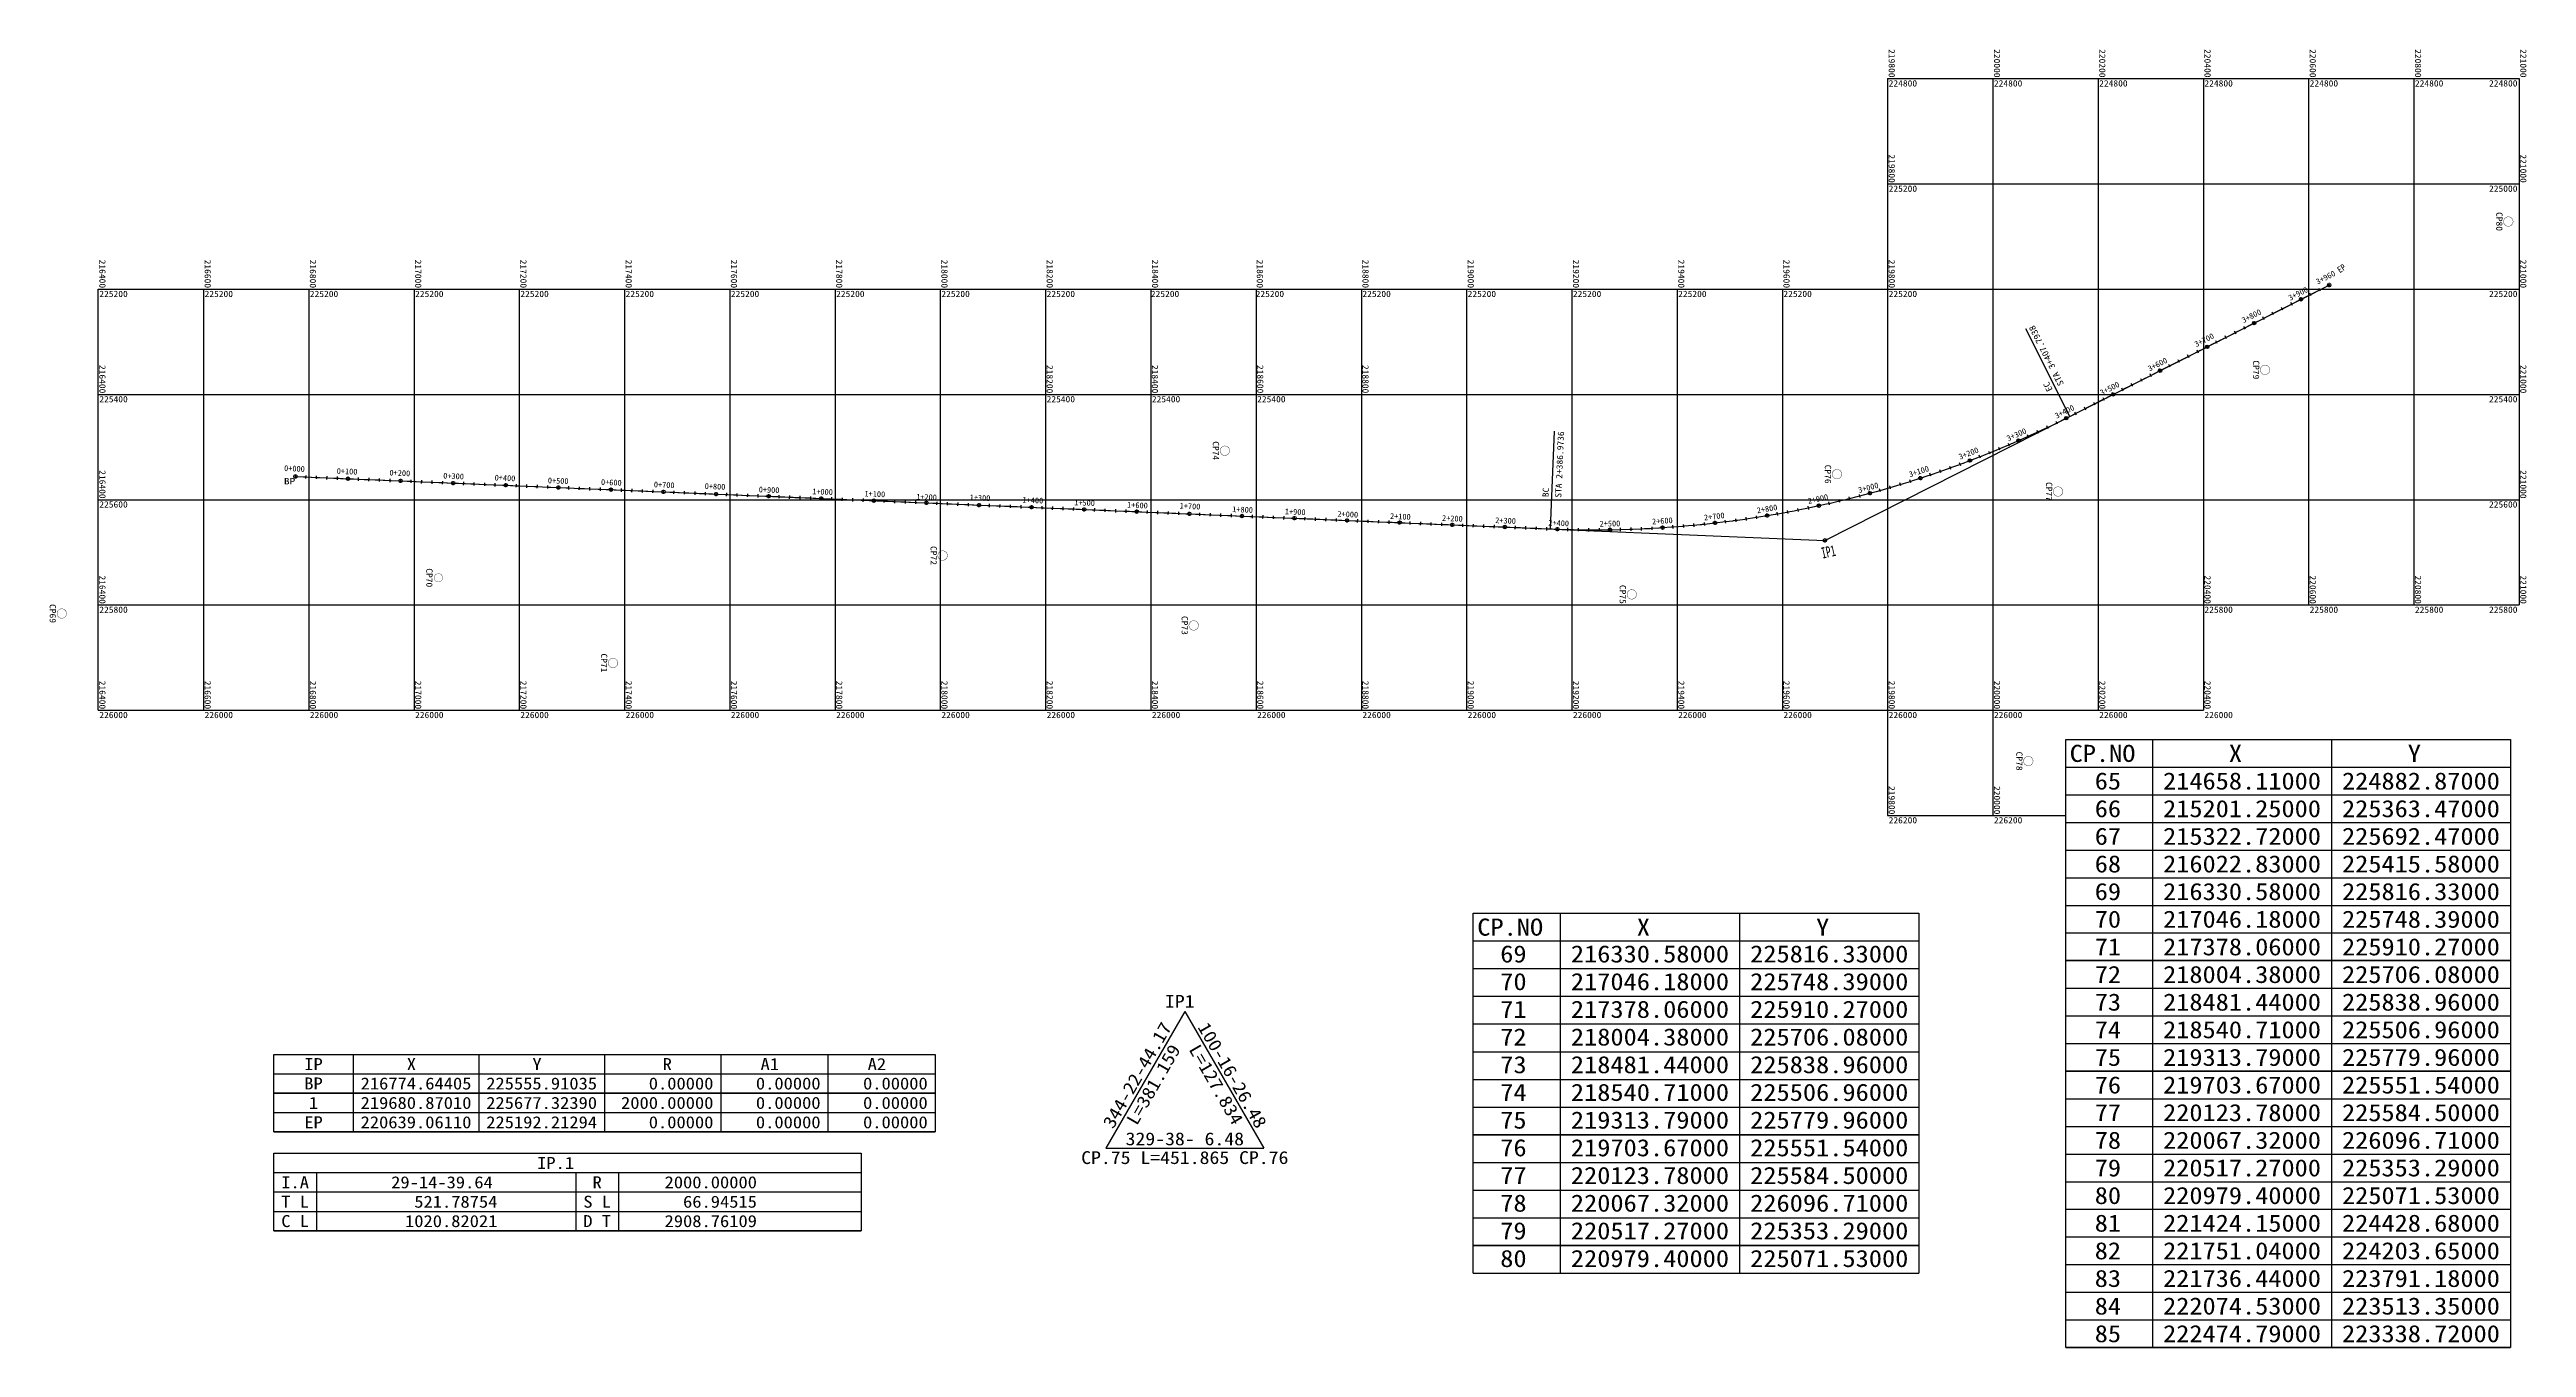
# Model space of a CAD drawing. Extents: x 227584 to 228525, y 219723 to 220217.
import ezdxf
from ezdxf.enums import TextEntityAlignment as Align

# ---------------------------------------------------------------- set-up
doc = ezdxf.new("R2010")
doc.units = 0
doc.header["$LTSCALE"] = 127
doc.header["$MEASUREMENT"] = 0
doc.layers.get('0').update_dxf_attribs({"linetype": 'CONTINUOUS'})
for name, color, linetype in [('CA-ALGN-CNTL', 2, 'CONTINUOUS'), ('CA-ALGN-IPLN', 1, 'CONTINUOUS'), ('CA-ALGN-IPSM', 2, 'CONTINUOUS'), ('CA-ALGN-STSM', 2, 'CONTINUOUS'), ('CA-ALGN-SUBL', 1, 'CONTINUOUS'), ('CA-ALGN-SUBT', 2, 'CONTINUOUS'), ('CA-ALGN-TEXT', 3, 'CONTINUOUS'), ('CA-LEAD', 1, 'CONTINUOUS'), ('CA-TABL-LIN1', 4, 'CONTINUOUS'), ('CA-TABL-LIN2', 1, 'CONTINUOUS'), ('CA-TABL-TEX1', 6, 'CONTINUOUS'), ('CA-TABL-TEX2', 3, 'CONTINUOUS'), ('CA-TEXT', 3, 'CONTINUOUS'), ('CV-GRID-LINE', 1, 'CONTINUOUS'), ('CV-GRID-TEXT', 4, 'CONTINUOUS'), ('CV-SURV-SYMB', 3, 'CONTINUOUS'), ('CV-SURV-TEXT', 3, 'CONTINUOUS')]:
    doc.layers.add(name, color=color, linetype=linetype)
doc.styles.add('GHS', font='DotumChe.ttf')
doc.styles.add('GTXT', font='DotumChe.ttf')

msp = doc.modelspace()

# ---------------------------------------------------------------- texts
at = {"layer": 'CA-ALGN-SUBT', "style": 'GHS', "width": 1.100098}
for s, rotation, p, p2 in [('STA 3+407.7938', 116.85209, (228349.52, 220089.59), (228338.14, 220112.08)), ('EC', 116.85209, (228345.24, 220087.43), (228343.61, 220090.64)), ('STA 2+386.9736', 87.60774, (228158.46, 220046.32), (228159.51, 220071.5)), ('BC', 87.60774, (228153.66, 220046.52), (228153.81, 220050.12))]:
    msp.add_text(s, height=2.4, rotation=rotation, dxfattribs=at).set_placement(p, p2, align=Align.FIT)
at = {"layer": 'CA-ALGN-TEXT', "style": 'GHS'}
for s, rotation, p in [('3+960', 26.85207, (228445.88, 220127.3)), ('3+900', 26.85207, (228435.43, 220121.14)), ('3+800', 26.85211, (228417.7, 220112.66)), ('3+700', 26.85209, (228399.74, 220103.52)), ('3+600', 26.85209, (228382.01, 220094.26)), ('3+500', 26.85208, (228363.83, 220085.12)), ('3+400', 26.74045, (228346.65, 220076.31)), ('3+300', 23.85139, (228328.27, 220067.76)), ('   0+000', 357.60775, (227668.33, 220056.68)), ('   0+100', 357.60775, (227688.32, 220055.63)), ('0+200', 357.60775, (227713.09, 220054.8)), ('3+100', 18.22734, (228290.92, 220054.07)), ('3+200', 21.0482, (228309.94, 220060.78)), ('0+300', 357.60778, (227733.51, 220053.63)), ('0+400', 357.60777, (227753.05, 220052.91)), ('0+500', 357.60774, (227773.26, 220051.85)), ('0+600', 357.60775, (227793.46, 220051.24)), ('0+700', 357.60775, (227813.55, 220050.29)), ('0+800', 357.60774, (227832.87, 220049.68)), ('0+900', 357.60772, (227853.41, 220048.4)), ('1+000', 357.60775, (227873.72, 220047.68)), ('1+100', 357.60775, (227893.6, 220046.84)), ('1+200', 357.60775, (227913.25, 220045.67)), ('1+300', 357.60774, (227933.56, 220045.39)), ('2+900', 12.51543, (228252.38, 220043.97)), ('3+000', 15.22693, (228271.61, 220048.1)), ('1+400', 357.60779, (227953.65, 220044.45)), ('1+500', 357.61, (227973.3, 220043.5)), ('1+600', 357.60776, (227993.4, 220042.56)), ('1+700', 357.60773, (228013.38, 220042.17)), ('1+800', 357.60774, (228033.36, 220040.89)), ('1+900', 357.60778, (228053.35, 220040.05)), ('2+000', 357.60775, (228073.33, 220039.11)), ('2+100', 357.60775, (228093.31, 220038.27)), ('2+200', 357.6077, (228113.07, 220037.55)), ('2+300', 357.60765, (228133.28, 220036.71)), ('2+400', 358.1242, (228153.48, 220035.74)), ('2+500', 0.86711, (228173.01, 220035.36)), ('2+600', 3.95542, (228192.99, 220036.18)), ('2+700', 6.86178, (228212.79, 220037.67)), ('2+800', 9.66209, (228232.94, 220040.38))]:
    msp.add_text(s, height=2.2, rotation=rotation, dxfattribs=at).set_placement(p)
for s, height, rotation, width, p, p2 in [('EP     ', 2.4, 34.09544, 0.942941, (228454.31, 220131.61), (228463.25, 220137.67)), ('IP1', 4.2, 12.22991, 0.628627, (228257.74, 220023.18), (228263.02, 220024.33))]:
    msp.add_text(s, height=height, rotation=rotation, dxfattribs=dict(at, width=width)).set_placement(p, p2, align=Align.FIT)
for s, height, width, p, p2 in [('BP   ', 2.4, 1.320117, (227673, 220051.4), (227683.8, 220051.4)), ('  IP1', 4.875, 1.128305, (228000.32, 219852.54), (228019.07, 219852.54)), ('CP.75', 4.875, 1.128305, (227975.98, 219793.15), (227994.73, 219793.15)), ('CP.76', 4.875, 1.128305, (228035.98, 219793.15), (228054.73, 219793.15))]:
    msp.add_text(s, height=height, dxfattribs=dict(at, width=width)).set_placement(p, p2, align=Align.FIT)
at = {"layer": 'CA-TABL-TEX1', "style": 'GHS', "width": 1.128305}
for s, height, p, p2 in [('CP.NO', 6.5, (228351.63, 219945.94), (228376.63, 219945.94)), ('X', 6.5, (228412.13, 219945.94), (228417.13, 219945.94)), ('Y', 6.5, (228480.13, 219945.94), (228485.13, 219945.94)), ('CP.NO', 6.513, (228126.5, 219879.92), (228151.55, 219879.92)), ('X', 6.51, (228187.12, 219879.92), (228192.13, 219879.92)), ('Y', 6.51, (228255.26, 219879.92), (228260.27, 219879.92)), ('IP', 4.563, (227680.73, 219828.84), (227687.75, 219828.84)), ('X', 4.56, (227719.69, 219828.84), (227723.2, 219828.84)), ('Y', 4.56, (227767.43, 219828.84), (227770.94, 219828.84)), ('R', 4.56, (227816.92, 219828.84), (227820.43, 219828.84)), ('A1', 4.563, (227854.13, 219828.84), (227861.15, 219828.84)), ('A2', 4.563, (227894.84, 219828.84), (227901.86, 219828.84)), ('BP', 4.563, (227680.73, 219821.47), (227687.75, 219821.47)), ('1', 4.56, (227682.49, 219814.1), (227686, 219814.1)), ('EP', 4.563, (227680.73, 219806.73), (227687.75, 219806.73)), ('IP.1', 4.563, (227769.22, 219791.29), (227783.26, 219791.29))]:
    msp.add_text(s, height=height, dxfattribs=at).set_placement(p, p2, align=Align.FIT)
at = {"layer": 'CA-TABL-TEX2', "style": 'GHS', "width": 1.128305}
for s, height, p, p2 in [('65', 6.5, (228361.16, 219935.44), (228371.16, 219935.44)), ('214658.11000', 6.5, (228387.13, 219935.44), (228447.13, 219935.44)), ('224882.87000', 6.5, (228455.13, 219935.44), (228515.13, 219935.44)), ('66', 6.5, (228361.16, 219924.94), (228371.16, 219924.94)), ('215201.25000', 6.5, (228387.13, 219924.94), (228447.13, 219924.94)), ('225363.47000', 6.5, (228455.13, 219924.94), (228515.13, 219924.94)), ('67', 6.5, (228361.16, 219914.44), (228371.16, 219914.44)), ('215322.72000', 6.5, (228387.13, 219914.44), (228447.13, 219914.44)), ('225692.47000', 6.5, (228455.13, 219914.44), (228515.13, 219914.44)), ('68', 6.5, (228361.16, 219903.94), (228371.16, 219903.94)), ('216022.83000', 6.5, (228387.13, 219903.94), (228447.13, 219903.94)), ('225415.58000', 6.5, (228455.13, 219903.94), (228515.13, 219903.94)), ('69', 6.5, (228361.16, 219893.44), (228371.16, 219893.44)), ('216330.58000', 6.5, (228387.13, 219893.44), (228447.13, 219893.44)), ('225816.33000', 6.5, (228455.13, 219893.44), (228515.13, 219893.44)), ('70', 6.5, (228361.16, 219882.94), (228371.16, 219882.94)), ('217046.18000', 6.5, (228387.13, 219882.94), (228447.13, 219882.94)), ('225748.39000', 6.5, (228455.13, 219882.94), (228515.13, 219882.94)), ('71', 6.5, (228361.16, 219872.44), (228371.16, 219872.44)), ('217378.06000', 6.5, (228387.13, 219872.44), (228447.13, 219872.44)), ('225910.27000', 6.5, (228455.13, 219872.44), (228515.13, 219872.44)), ('69', 6.513, (228135.23, 219869.73), (228145.25, 219869.73)), ('216330.58000', 6.513, (228162.07, 219869.73), (228222.19, 219869.73)), ('225816.33000', 6.513, (228230.21, 219869.73), (228290.33, 219869.73)), ('72', 6.5, (228361.16, 219861.94), (228371.16, 219861.94)), ('218004.38000', 6.5, (228387.13, 219861.94), (228447.13, 219861.94)), ('225706.08000', 6.5, (228455.13, 219861.94), (228515.13, 219861.94)), ('70', 6.513, (228135.23, 219859.21), (228145.25, 219859.21)), ('217046.18000', 6.513, (228162.07, 219859.21), (228222.19, 219859.21)), ('225748.39000', 6.513, (228230.21, 219859.21), (228290.33, 219859.21)), ('71', 6.513, (228135.23, 219848.69), (228145.25, 219848.69)), ('217378.06000', 6.513, (228162.07, 219848.69), (228222.19, 219848.69)), ('225910.27000', 6.513, (228230.21, 219848.69), (228290.33, 219848.69)), ('73', 6.5, (228361.16, 219851.44), (228371.16, 219851.44)), ('218481.44000', 6.5, (228387.13, 219851.44), (228447.13, 219851.44)), ('225838.96000', 6.5, (228455.13, 219851.44), (228515.13, 219851.44)), ('72', 6.513, (228135.23, 219838.17), (228145.25, 219838.17)), ('218004.38000', 6.513, (228162.07, 219838.17), (228222.19, 219838.17)), ('225706.08000', 6.513, (228230.21, 219838.17), (228290.33, 219838.17)), ('74', 6.5, (228361.16, 219840.94), (228371.16, 219840.94)), ('218540.71000', 6.5, (228387.13, 219840.94), (228447.13, 219840.94)), ('225506.96000', 6.5, (228455.13, 219840.94), (228515.13, 219840.94)), ('73', 6.513, (228135.23, 219827.65), (228145.25, 219827.65)), ('218481.44000', 6.513, (228162.07, 219827.65), (228222.19, 219827.65)), ('225838.96000', 6.513, (228230.21, 219827.65), (228290.33, 219827.65)), ('75', 6.5, (228361.16, 219830.44), (228371.16, 219830.44)), ('219313.79000', 6.5, (228387.13, 219830.44), (228447.13, 219830.44)), ('225779.96000', 6.5, (228455.13, 219830.44), (228515.13, 219830.44)), ('216774.64405', 4.563, (227702.14, 219821.47), (227744.26, 219821.47)), ('225555.91035', 4.563, (227749.88, 219821.47), (227792, 219821.47)), ('    0.00000', 4.563, (227797.61, 219821.47), (227836.22, 219821.47)), ('   0.00000', 4.563, (227841.84, 219821.47), (227876.94, 219821.47)), ('   0.00000', 4.563, (227882.56, 219821.47), (227917.66, 219821.47)), ('74', 6.513, (228135.23, 219817.13), (228145.25, 219817.13)), ('218540.71000', 6.513, (228162.07, 219817.13), (228222.19, 219817.13)), ('225506.96000', 6.513, (228230.21, 219817.13), (228290.33, 219817.13)), ('76', 6.5, (228361.16, 219819.94), (228371.16, 219819.94)), ('219703.67000', 6.5, (228387.13, 219819.94), (228447.13, 219819.94)), ('225551.54000', 6.5, (228455.13, 219819.94), (228515.13, 219819.94)), ('219680.87010', 4.563, (227702.14, 219814.1), (227744.26, 219814.1)), ('225677.32390', 4.563, (227749.88, 219814.1), (227792, 219814.1)), (' 2000.00000', 4.563, (227797.61, 219814.1), (227836.22, 219814.1)), ('   0.00000', 4.563, (227841.84, 219814.1), (227876.94, 219814.1)), ('   0.00000', 4.563, (227882.56, 219814.1), (227917.66, 219814.1)), ('75', 6.513, (228135.23, 219806.6), (228145.25, 219806.6)), ('219313.79000', 6.513, (228162.07, 219806.6), (228222.19, 219806.6)), ('225779.96000', 6.513, (228230.21, 219806.6), (228290.33, 219806.6)), ('77', 6.5, (228361.16, 219809.44), (228371.16, 219809.44)), ('220123.78000', 6.5, (228387.13, 219809.44), (228447.13, 219809.44)), ('225584.50000', 6.5, (228455.13, 219809.44), (228515.13, 219809.44)), ('220639.06110', 4.563, (227702.14, 219806.73), (227744.26, 219806.73)), ('225192.21294', 4.563, (227749.88, 219806.73), (227792, 219806.73)), ('    0.00000', 4.563, (227797.61, 219806.73), (227836.22, 219806.73)), ('   0.00000', 4.563, (227841.84, 219806.73), (227876.94, 219806.73)), ('   0.00000', 4.563, (227882.56, 219806.73), (227917.66, 219806.73)), ('76', 6.513, (228135.23, 219796.08), (228145.25, 219796.08)), ('219703.67000', 6.513, (228162.07, 219796.08), (228222.19, 219796.08)), ('225551.54000', 6.513, (228230.21, 219796.08), (228290.33, 219796.08)), ('78', 6.5, (228361.16, 219798.94), (228371.16, 219798.94)), ('220067.32000', 6.5, (228387.13, 219798.94), (228447.13, 219798.94)), ('226096.71000', 6.5, (228455.13, 219798.94), (228515.13, 219798.94)), ('79', 6.5, (228361.16, 219788.44), (228371.16, 219788.44)), ('220517.27000', 6.5, (228387.13, 219788.44), (228447.13, 219788.44)), ('225353.29000', 6.5, (228455.13, 219788.44), (228515.13, 219788.44)), ('I.A', 4.563, (227671.99, 219783.92), (227682.52, 219783.92)), ('29-14-39.64', 4.563, (227713.76, 219783.92), (227752.37, 219783.92)), ('29-14-39.64', 4.563, (227713.76, 219783.92), (227752.37, 219783.92)), ('R', 4.56, (227790.28, 219783.92), (227793.79, 219783.92)), ('  2000.00000', 4.563, (227810.64, 219783.92), (227852.76, 219783.92)), ('77', 6.513, (228135.23, 219785.56), (228145.25, 219785.56)), ('220123.78000', 6.513, (228162.07, 219785.56), (228222.19, 219785.56)), ('225584.50000', 6.513, (228230.21, 219785.56), (228290.33, 219785.56)), ('80', 6.5, (228361.16, 219777.94), (228371.16, 219777.94)), ('220979.40000', 6.5, (228387.13, 219777.94), (228447.13, 219777.94)), ('225071.53000', 6.5, (228455.13, 219777.94), (228515.13, 219777.94)), ('T L', 4.563, (227671.99, 219776.55), (227682.52, 219776.55)), ('   521.78754', 4.563, (227712.01, 219776.55), (227754.13, 219776.55)), ('S L', 4.563, (227786.77, 219776.55), (227797.3, 219776.55)), ('    66.94515', 4.563, (227810.64, 219776.55), (227852.76, 219776.55)), ('78', 6.513, (228135.23, 219775.04), (228145.25, 219775.04)), ('220067.32000', 6.513, (228162.07, 219775.04), (228222.19, 219775.04)), ('226096.71000', 6.513, (228230.21, 219775.04), (228290.33, 219775.04)), ('C L', 4.563, (227671.99, 219769.18), (227682.52, 219769.18)), ('  1020.82021', 4.563, (227712.01, 219769.18), (227754.13, 219769.18)), ('D T', 4.563, (227786.77, 219769.18), (227797.3, 219769.18)), ('  2908.76109', 4.563, (227810.64, 219769.18), (227852.76, 219769.18)), ('79', 6.513, (228135.23, 219764.52), (228145.25, 219764.52)), ('220517.27000', 6.513, (228162.07, 219764.52), (228222.19, 219764.52)), ('225353.29000', 6.513, (228230.21, 219764.52), (228290.33, 219764.52)), ('81', 6.5, (228361.16, 219767.44), (228371.16, 219767.44)), ('221424.15000', 6.5, (228387.13, 219767.44), (228447.13, 219767.44)), ('224428.68000', 6.5, (228455.13, 219767.44), (228515.13, 219767.44)), ('80', 6.513, (228135.23, 219754), (228145.25, 219754)), ('220979.40000', 6.513, (228162.07, 219754), (228222.19, 219754)), ('225071.53000', 6.513, (228230.21, 219754), (228290.33, 219754)), ('82', 6.5, (228361.16, 219756.94), (228371.16, 219756.94)), ('221751.04000', 6.5, (228387.13, 219756.94), (228447.13, 219756.94)), ('224203.65000', 6.5, (228455.13, 219756.94), (228515.13, 219756.94)), ('83', 6.5, (228361.16, 219746.44), (228371.16, 219746.44)), ('221736.44000', 6.5, (228387.13, 219746.44), (228447.13, 219746.44)), ('223791.18000', 6.5, (228455.13, 219746.44), (228515.13, 219746.44)), ('84', 6.5, (228361.16, 219735.94), (228371.16, 219735.94)), ('222074.53000', 6.5, (228387.13, 219735.94), (228447.13, 219735.94)), ('223513.35000', 6.5, (228455.13, 219735.94), (228515.13, 219735.94)), ('85', 6.5, (228361.16, 219725.44), (228371.16, 219725.44)), ('222474.79000', 6.5, (228387.13, 219725.44), (228447.13, 219725.44)), ('223338.72000', 6.5, (228455.13, 219725.44), (228515.13, 219725.44))]:
    msp.add_text(s, height=height, dxfattribs=at).set_placement(p, p2, align=Align.FIT)
at = {"layer": 'CA-TEXT', "style": 'GHS', "width": 1.128305}
for s, rotation, p, p2 in [('344-22-44.17', 60, (227988.13, 219806.21), (228010.63, 219845.18)), ('100-16-26.48', 300, (228020.08, 219845.18), (228042.58, 219806.21)), ('L=381.159', 60, (227997.12, 219807.52), (228013.99, 219836.75)), ('L=127.834', 300, (228016.72, 219836.75), (228033.6, 219807.52))]:
    msp.add_text(s, height=4.875, rotation=rotation, dxfattribs=at).set_placement(p, p2, align=Align.FIT)
for s, p, p2 in [('329-38- 6.48', (227992.86, 219800.28), (228037.86, 219800.28)), ('L=451.865', (227998.48, 219793.15), (228032.23, 219793.15))]:
    msp.add_text(s, height=4.875, dxfattribs=at).set_placement(p, p2, align=Align.FIT)
at = {"layer": 'CV-GRID-TEXT', "style": 'GHS', "width": 1.100098}
for s, p, p2 in [('219800', (228282.85, 220216.79), (228282.85, 220205.99)), ('220000', (228322.85, 220216.79), (228322.85, 220205.99)), ('220200', (228362.85, 220216.79), (228362.85, 220205.99)), ('220400', (228402.85, 220216.79), (228402.85, 220205.99)), ('220600', (228442.85, 220216.79), (228442.85, 220205.99)), ('220800', (228482.85, 220216.79), (228482.85, 220205.99)), ('221000', (228522.85, 220216.79), (228522.85, 220205.99)), ('219800', (228282.85, 220176.79), (228282.85, 220165.99)), ('221000', (228522.85, 220176.79), (228522.85, 220165.99)), ('216400', (227602.85, 220136.79), (227602.85, 220125.99)), ('216600', (227642.85, 220136.79), (227642.85, 220125.99)), ('216800', (227682.85, 220136.79), (227682.85, 220125.99)), ('217000', (227722.85, 220136.79), (227722.85, 220125.99)), ('217200', (227762.85, 220136.79), (227762.85, 220125.99)), ('217400', (227802.85, 220136.79), (227802.85, 220125.99)), ('217600', (227842.85, 220136.79), (227842.85, 220125.99)), ('217800', (227882.85, 220136.79), (227882.85, 220125.99)), ('218000', (227922.85, 220136.79), (227922.85, 220125.99)), ('218200', (227962.85, 220136.79), (227962.85, 220125.99)), ('218400', (228002.89, 220136.79), (228002.89, 220125.99)), ('218600', (228042.71, 220136.79), (228042.71, 220125.99)), ('218800', (228082.85, 220136.79), (228082.85, 220125.99)), ('219000', (228122.85, 220136.79), (228122.85, 220125.99)), ('219200', (228162.85, 220136.79), (228162.85, 220125.99)), ('219400', (228202.85, 220136.79), (228202.85, 220125.99)), ('219600', (228242.85, 220136.79), (228242.85, 220125.99)), ('219800', (228282.85, 220136.79), (228282.85, 220125.99)), ('221000', (228522.85, 220136.79), (228522.85, 220125.99)), ('216400', (227602.85, 220096.79), (227602.85, 220085.99)), ('218200', (227962.85, 220096.79), (227962.85, 220085.99)), ('218400', (228002.85, 220096.79), (228002.85, 220085.99)), ('218600', (228042.85, 220096.79), (228042.85, 220085.99)), ('218800', (228082.85, 220096.79), (228082.85, 220085.99)), ('221000', (228522.85, 220096.79), (228522.85, 220085.99)), ('216400', (227602.85, 220056.79), (227602.85, 220045.99)), ('221000', (228522.85, 220056.79), (228522.85, 220045.99)), ('216400', (227602.85, 220016.79), (227602.85, 220005.99)), ('220400', (228402.85, 220016.79), (228402.85, 220005.99)), ('220600', (228442.85, 220016.79), (228442.85, 220005.99)), ('220800', (228482.85, 220016.79), (228482.85, 220005.99)), ('221000', (228522.85, 220016.79), (228522.85, 220005.99)), ('216400', (227602.85, 219976.79), (227602.85, 219965.99)), ('216600', (227642.85, 219976.79), (227642.85, 219965.99)), ('216800', (227682.85, 219976.79), (227682.85, 219965.99)), ('217000', (227722.85, 219976.79), (227722.85, 219965.99)), ('217200', (227762.85, 219976.79), (227762.85, 219965.99)), ('217400', (227802.85, 219976.79), (227802.85, 219965.99)), ('217600', (227842.85, 219976.79), (227842.85, 219965.99)), ('217800', (227882.85, 219976.79), (227882.85, 219965.99)), ('218000', (227922.85, 219976.79), (227922.85, 219965.99)), ('218200', (227962.85, 219976.79), (227962.85, 219965.99)), ('218400', (228002.85, 219976.79), (228002.85, 219965.99)), ('218600', (228042.85, 219976.79), (228042.85, 219965.99)), ('218800', (228082.85, 219976.79), (228082.85, 219965.99)), ('219000', (228122.85, 219976.79), (228122.85, 219965.99)), ('219200', (228162.85, 219976.79), (228162.85, 219965.99)), ('219400', (228202.85, 219976.79), (228202.85, 219965.99)), ('219600', (228242.85, 219976.79), (228242.85, 219965.99)), ('219800', (228282.85, 219976.79), (228282.85, 219965.99)), ('220000', (228322.85, 219976.79), (228322.85, 219965.99)), ('220200', (228362.85, 219976.79), (228362.85, 219965.99)), ('220400', (228402.85, 219976.79), (228402.85, 219965.99)), ('219800', (228282.85, 219936.79), (228282.85, 219925.99)), ('220000', (228322.85, 219936.79), (228322.85, 219925.99))]:
    msp.add_text(s, height=2.4, rotation=270, dxfattribs=at).set_placement(p, p2, align=Align.FIT)
for s, p, p2 in [('224800', (228282.85, 220202.59), (228293.65, 220202.59)), ('224800', (228322.85, 220202.59), (228333.65, 220202.59)), ('224800', (228362.85, 220202.59), (228373.65, 220202.59)), ('224800', (228402.85, 220202.59), (228413.65, 220202.59)), ('224800', (228442.85, 220202.59), (228453.65, 220202.59)), ('224800', (228482.85, 220202.59), (228493.65, 220202.59)), ('224800', (228511.01, 220202.59), (228521.81, 220202.59)), ('225200', (228282.85, 220162.59), (228293.65, 220162.59)), ('225000', (228511, 220162.59), (228521.8, 220162.59)), ('225200', (227602.85, 220122.59), (227613.65, 220122.59)), ('225200', (227642.85, 220122.59), (227653.65, 220122.59)), ('225200', (227682.85, 220122.59), (227693.65, 220122.59)), ('225200', (227722.85, 220122.59), (227733.65, 220122.59)), ('225200', (227762.85, 220122.59), (227773.65, 220122.59)), ('225200', (227802.85, 220122.59), (227813.65, 220122.59)), ('225200', (227842.85, 220122.59), (227853.65, 220122.59)), ('225200', (227882.85, 220122.59), (227893.65, 220122.59)), ('225200', (227922.85, 220122.59), (227933.65, 220122.59)), ('225200', (227962.85, 220122.59), (227973.65, 220122.59)), ('225200', (228002.46, 220122.59), (228013.26, 220122.59)), ('225200', (228042.29, 220122.59), (228053.09, 220122.59)), ('225200', (228082.85, 220122.59), (228093.65, 220122.59)), ('225200', (228122.85, 220122.59), (228133.65, 220122.59)), ('225200', (228162.85, 220122.59), (228173.65, 220122.59)), ('225200', (228202.85, 220122.59), (228213.65, 220122.59)), ('225200', (228242.85, 220122.59), (228253.65, 220122.59)), ('225200', (228282.85, 220122.59), (228293.65, 220122.59)), ('225200', (228511, 220122.59), (228521.8, 220122.59)), ('225400', (227602.85, 220082.59), (227613.65, 220082.59)), ('225400', (227962.85, 220082.59), (227973.65, 220082.59)), ('225400', (228002.85, 220082.59), (228013.65, 220082.59)), ('225400', (228042.85, 220082.59), (228053.65, 220082.59)), ('225400', (228511, 220082.59), (228521.8, 220082.59)), ('225600', (227602.85, 220042.59), (227613.65, 220042.59)), ('225600', (228511, 220042.59), (228521.8, 220042.59)), ('225800', (227602.85, 220002.59), (227613.65, 220002.59)), ('225800', (228402.85, 220002.59), (228413.65, 220002.59)), ('225800', (228442.85, 220002.59), (228453.65, 220002.59)), ('225800', (228482.85, 220002.59), (228493.65, 220002.59)), ('225800', (228511.01, 220002.59), (228521.81, 220002.59)), ('226000', (227602.85, 219962.59), (227613.65, 219962.59)), ('226000', (227642.85, 219962.59), (227653.65, 219962.59)), ('226000', (227682.85, 219962.59), (227693.65, 219962.59)), ('226000', (227722.85, 219962.59), (227733.65, 219962.59)), ('226000', (227762.85, 219962.59), (227773.65, 219962.59)), ('226000', (227802.85, 219962.59), (227813.65, 219962.59)), ('226000', (227842.85, 219962.59), (227853.65, 219962.59)), ('226000', (227882.85, 219962.59), (227893.65, 219962.59)), ('226000', (227922.85, 219962.59), (227933.65, 219962.59)), ('226000', (227962.85, 219962.59), (227973.65, 219962.59)), ('226000', (228002.85, 219962.59), (228013.65, 219962.59)), ('226000', (228042.85, 219962.59), (228053.65, 219962.59)), ('226000', (228082.85, 219962.59), (228093.65, 219962.59)), ('226000', (228122.85, 219962.59), (228133.65, 219962.59)), ('226000', (228162.85, 219962.59), (228173.65, 219962.59)), ('226000', (228202.85, 219962.59), (228213.65, 219962.59)), ('226000', (228242.85, 219962.59), (228253.65, 219962.59)), ('226000', (228282.85, 219962.59), (228293.65, 219962.59)), ('226000', (228322.85, 219962.59), (228333.65, 219962.59)), ('226000', (228362.85, 219962.59), (228373.65, 219962.59)), ('226000', (228402.85, 219962.59), (228413.65, 219962.59)), ('226200', (228282.85, 219922.59), (228293.65, 219922.59)), ('226200', (228322.85, 219922.59), (228333.65, 219922.59))]:
    msp.add_text(s, height=2.4, dxfattribs=at).set_placement(p, p2, align=Align.FIT)
at = {"layer": 'CV-SURV-TEXT', "style": 'GHS', "width": 1.100098}
for s, p, p2 in [('CP80', (228513.73, 220154.88), (228513.73, 220147.68)), ('CP79', (228421.3, 220098.53), (228421.3, 220091.33)), ('CP74', (228025.99, 220067.8), (228025.99, 220060.6)), ('CP76', (228258.58, 220058.88), (228258.58, 220051.68)), ('CP77', (228342.61, 220052.29), (228342.61, 220045.09)), ('CP70', (227727.09, 220019.51), (227727.09, 220012.31)), ('CP72', (227918.73, 220027.97), (227918.73, 220020.77)), ('CP75', (228180.61, 220013.2), (228180.61, 220006)), ('CP69', (227583.97, 220005.92), (227583.97, 219998.72)), ('CP73', (228014.14, 220001.4), (228014.14, 219994.2)), ('CP71', (227793.46, 219987.14), (227793.46, 219979.94)), ('CP78', (228331.31, 219949.85), (228331.31, 219942.65))]:
    msp.add_text(s, height=2.4, rotation=270, dxfattribs=at).set_placement(p, p2, align=Align.FIT)

# ---------------------------------------------------------------- blocks, each defined once
blk = doc.blocks.new('CVSVCPM')
at = {"const_width": 0.15}
blk.add_lwpolyline([(0, 2, -1), (0, -2, -1), (0, 2)], format="xyb", dxfattribs=at)
at = {"style": 'GTXT', "flags": 1}
blk.add_attdef('NO', text='', height=2.5, dxfattribs=at).set_placement((0, 4.8), align=Align.MIDDLE)
blk = doc.blocks.new('CASTAMM')
blk.add_line((0, -1.5), (0, 1.5))
blk.add_circle((0, 0), 1.3)
at = {"style": 'GTXT', "flags": 1}
for tag, p in [('XSEC_DAT', (0, -6.9)), ('STA_DST', (0, -3.6))]:
    blk.add_attdef(tag, text='', height=2.5, dxfattribs=at).set_placement(p, align=Align.MIDDLE)
blk = doc.blocks.new('CAIPMRK')
at = {"const_width": 0.1}
blk.add_lwpolyline([(-2, 0, -1), (2, 0, -1)], format="xyb", close=True, dxfattribs=at)
blk.add_circle((0, 0), 1.5)
blk = doc.blocks.new('CASTAMS')
blk.add_line((0, -1.5), (0, 1.5))
at = {"style": 'GTXT', "flags": 1}
for tag, p in [('XSEC_DAT', (0, -6.9)), ('STA_DST', (0, -3.6))]:
    blk.add_attdef(tag, text='', height=2.5, dxfattribs=at).set_placement(p, align=Align.MIDDLE)

# ---------------------------------------------------------------- linework, layer by layer
at = {"layer": 'CA-ALGN-CNTL'}
msp.add_lwpolyline([(227677.38, 220054.41), (227681.38, 220054.24), (227685.37, 220054.07), (227689.37, 220053.91), (227692.01, 220053.8), (227692.31, 220053.78), (227692.61, 220053.77), (227692.91, 220053.76), (227693.37, 220053.74), (227693.94, 220053.72), (227693.98, 220053.71), (227694, 220053.71), (227694.44, 220053.69), (227694.6, 220053.69), (227697.36, 220053.57), (227698.98, 220053.5), (227699.08, 220053.5), (227699.24, 220053.49), (227699.32, 220053.49), (227699.5, 220053.48), (227701.36, 220053.41), (227703.44, 220053.32), (227705.35, 220053.24), (227709.35, 220053.07), (227713.35, 220052.9), (227717.34, 220052.74), (227721.34, 220052.57), (227725.34, 220052.4), (227729.33, 220052.24), (227733.33, 220052.07), (227737.07, 220051.91), (227737.17, 220051.91), (227737.33, 220051.9), (227737.73, 220051.89), (227738.03, 220051.87), (227739.11, 220051.83), (227739.4, 220051.82), (227741.32, 220051.74), (227742.02, 220051.71), (227745.32, 220051.57), (227749.32, 220051.4), (227752.61, 220051.26), (227753.31, 220051.24), (227753.53, 220051.23), (227757.31, 220051.07), (227759.45, 220050.98), (227759.93, 220050.96), (227761.31, 220050.9), (227765.3, 220050.73), (227769.3, 220050.57), (227773.3, 220050.4), (227774.49, 220050.35), (227777.29, 220050.23), (227781.29, 220050.07), (227785.28, 220049.9), (227787.28, 220049.82), (227789.28, 220049.73), (227793.28, 220049.57), (227797.27, 220049.4), (227799.29, 220049.31), (227801.27, 220049.23), (227801.83, 220049.21), (227802.35, 220049.19), (227802.85, 220049.17), (227805.27, 220049.06), (227809.26, 220048.9), (227813.26, 220048.73), (227817.26, 220048.56), (227821.25, 220048.4), (227825.17, 220048.23), (227825.25, 220048.23), (227825.49, 220048.22), (227825.95, 220048.2), (227826.85, 220048.16), (227829.25, 220048.06), (227829.99, 220048.03), (227830.75, 220048), (227831.64, 220047.96), (227832.54, 220047.93), (227832.68, 220047.92), (227833.24, 220047.9), (227834.42, 220047.85), (227834.56, 220047.84), (227835.24, 220047.81), (227835.84, 220047.79), (227837.24, 220047.73), (227840.92, 220047.58), (227841.12, 220047.57), (227841.24, 220047.56), (227841.4, 220047.56), (227841.74, 220047.54), (227845.23, 220047.39), (227849.23, 220047.23), (227853.23, 220047.06), (227857.02, 220046.9), (227857.22, 220046.89), (227857.66, 220046.88), (227857.74, 220046.87), (227858.72, 220046.83), (227859.52, 220046.8), (227860.28, 220046.77), (227860.42, 220046.76), (227860.7, 220046.75), (227861.22, 220046.73), (227861.72, 220046.71), (227863.42, 220046.64), (227865.22, 220046.56), (227866.57, 220046.5), (227867.13, 220046.48), (227869.21, 220046.39), (227873.21, 220046.23), (227877.2, 220046.06), (227877.94, 220046.03), (227881.2, 220045.89), (227885.2, 220045.73), (227888.65, 220045.58), (227888.87, 220045.57), (227889.19, 220045.56), (227889.55, 220045.54), (227893.19, 220045.39), (227897.19, 220045.22), (227901.18, 220045.06), (227902.18, 220045.02), (227902.32, 220045.01), (227905.18, 220044.89), (227909.18, 220044.72), (227913.17, 220044.56), (227917.17, 220044.39), (227921.17, 220044.22), (227925.16, 220044.06), (227926.68, 220043.99), (227929.16, 220043.89), (227933.16, 220043.72), (227937.15, 220043.55), (227940.35, 220043.42), (227940.65, 220043.41), (227940.79, 220043.4), (227941.15, 220043.39), (227945.15, 220043.22), (227948.66, 220043.07), (227948.66, 220043.07), (227949.14, 220043.05), (227949.74, 220043.03), (227951.66, 220042.95), (227953.14, 220042.89), (227957.14, 220042.72), (227958.79, 220042.65), (227959.03, 220042.64), (227961.13, 220042.55), (227961.21, 220042.55), (227961.59, 220042.53), (227961.83, 220042.52), (227964.57, 220042.41), (227964.63, 220042.41), (227965.13, 220042.39), (227969.12, 220042.22), (227973.12, 220042.05), (227975.52, 220041.95), (227975.62, 220041.95), (227976.92, 220041.89), (227976.96, 220041.89), (227977.06, 220041.89), (227977.1, 220041.89), (227977.12, 220041.89), (227977.18, 220041.88), (227977.24, 220041.88), (227977.26, 220041.88), (227977.32, 220041.88), (227981.11, 220041.72), (227982.91, 220041.64), (227983.03, 220041.64), (227985.11, 220041.55), (227989.11, 220041.38), (227992.36, 220041.25), (227992.42, 220041.25), (227992.96, 220041.22), (227993, 220041.22), (227993.1, 220041.22), (227994.14, 220041.17), (227994.32, 220041.17), (227997.1, 220041.05), (228001.1, 220040.88), (228004.73, 220040.73), (228004.77, 220040.73), (228005.09, 220040.72), (228009.09, 220040.55), (228010.89, 220040.47), (228011.29, 220040.46), (228011.99, 220040.43), (228013.09, 220040.38), (228013.51, 220040.36), (228015.76, 220040.27), (228017.08, 220040.22), (228021.08, 220040.05), (228025.08, 220039.88), (228029.07, 220039.71), (228033.07, 220039.55), (228037.07, 220039.38), (228040.06, 220039.26), (228041.06, 220039.21), (228045.06, 220039.05), (228049.05, 220038.88), (228053.05, 220038.71), (228057.05, 220038.55), (228059.35, 220038.45), (228059.51, 220038.44), (228061.04, 220038.38), (228062.34, 220038.32), (228063.8, 220038.26), (228064.04, 220038.25), (228065.04, 220038.21), (228065.64, 220038.19), (228066.62, 220038.15), (228066.62, 220038.15), (228069.04, 220038.05), (228073.03, 220037.88), (228077.03, 220037.71), (228081.03, 220037.54), (228085.02, 220037.38), (228089.02, 220037.21), (228093.02, 220037.04), (228093.8, 220037.01), (228094.12, 220037), (228095.01, 220036.96), (228096.01, 220036.92), (228096.27, 220036.91), (228097.01, 220036.88), (228097.57, 220036.85), (228098.25, 220036.82), (228099.09, 220036.79), (228101.01, 220036.71), (228104.61, 220036.56), (228105.01, 220036.54), (228105.49, 220036.52), (228105.55, 220036.52), (228105.75, 220036.51), (228105.81, 220036.51), (228109, 220036.38), (228113, 220036.21), (228115.5, 220036.1), (228117, 220036.04), (228120.99, 220035.87), (228123.27, 220035.78), (228124.99, 220035.71), (228126.39, 220035.65), (228128.99, 220035.54), (228130.98, 220035.46), (228132.98, 220035.37), (228134.5, 220035.31), (228134.5, 220035.31), (228134.98, 220035.29), (228136.98, 220035.21), (228137.5, 220035.18), (228138.98, 220035.12), (228140.97, 220035.04), (228142.97, 220034.96), (228144.31, 220034.9), (228144.37, 220034.9), (228144.97, 220034.87), (228146.97, 220034.79), (228148.97, 220034.71), (228150.97, 220034.62), (228152.96, 220034.54), (228154.36, 220034.48), (228154.96, 220034.46), (228156.96, 220034.38), (228158.96, 220034.31), (228160.96, 220034.26), (228161.52, 220034.25), (228161.84, 220034.24), (228161.92, 220034.24), (228162.04, 220034.23), (228162.96, 220034.21), (228164.96, 220034.18), (228166.96, 220034.15), (228168.96, 220034.14), (228172.96, 220034.14), (228176.66, 220034.17), (228176.78, 220034.17), (228176.96, 220034.18), (228177.26, 220034.18), (228177.36, 220034.18), (228177.56, 220034.18), (228177.66, 220034.19), (228177.76, 220034.19), (228180.96, 220034.25), (228184.38, 220034.35), (228184.7, 220034.36), (228184.96, 220034.37), (228185.57, 220034.4), (228188.95, 220034.53), (228190.05, 220034.58), (228192.15, 220034.69), (228192.95, 220034.73), (228195.48, 220034.88), (228195.78, 220034.9), (228196.94, 220034.97), (228200.35, 220035.21), (228200.93, 220035.25), (228201.05, 220035.26), (228204.92, 220035.57), (228205.2, 220035.59), (228206.77, 220035.73), (228208.9, 220035.93), (228209.96, 220036.03), (228211.19, 220036.15), (228211.79, 220036.21), (228212.09, 220036.24), (228212.88, 220036.32), (228216.86, 220036.76), (228220.83, 220037.24), (228223.61, 220037.6), (228223.82, 220037.63), (228223.88, 220037.64), (228224.12, 220037.67), (228224.8, 220037.76), (228225.4, 220037.84), (228228.2, 220038.24), (228228.76, 220038.32), (228228.89, 220038.34), (228229.45, 220038.42), (228232.71, 220038.91), (228233.5, 220039.04), (228236.66, 220039.55), (228239.72, 220040.07), (228240.01, 220040.12), (228240.21, 220040.16), (228240.6, 220040.22), (228242.18, 220040.51), (228242.57, 220040.58), (228244.3, 220040.9), (228244.54, 220040.94), (228246.99, 220041.41), (228248.47, 220041.69), (228252.39, 220042.49), (228256.3, 220043.32), (228259.17, 220043.96), (228260.2, 220044.19), (228264.1, 220045.1), (228267.01, 220045.81), (228267.3, 220045.88), (228267.5, 220045.93), (228267.98, 220046.05), (228270.89, 220046.79), (228271.86, 220047.04), (228275.15, 220047.91), (228275.73, 220048.07), (228276.5, 220048.28), (228278.23, 220048.76), (228279.58, 220049.14), (228283.42, 220050.24), (228287.26, 220051.38), (228288.51, 220051.77), (228291.08, 220052.56), (228291.4, 220052.67), (228292.03, 220052.87), (228292.41, 220052.99), (228294.89, 220053.78), (228297.45, 220054.63), (228298.69, 220055.04), (228302.47, 220056.34), (228306.24, 220057.67), (228307.18, 220058.01), (228309.93, 220059.01), (228309.93, 220059.01), (228310, 220059.04), (228311.12, 220059.46), (228311.2, 220059.49), (228311.29, 220059.52), (228311.76, 220059.7), (228312.42, 220059.94), (228313.45, 220060.33), (228313.74, 220060.45), (228315.69, 220061.2), (228317.4, 220061.87), (228317.4, 220061.87), (228317.47, 220061.89), (228319.89, 220062.85), (228321.19, 220063.38), (228323.5, 220064.32), (228324.89, 220064.9), (228328.57, 220066.45), (228328.72, 220066.52), (228329.12, 220066.69), (228329.4, 220066.81), (228329.58, 220066.89), (228329.99, 220067.06), (228332.24, 220068.05), (228333.36, 220068.54), (228333.45, 220068.58), (228335.89, 220069.68), (228337.9, 220070.59), (228338.17, 220070.71), (228338.99, 220071.09), (228339.2, 220071.19), (228339.2, 220071.19), (228339.28, 220071.23), (228339.28, 220071.23), (228339.53, 220071.34), (228342.84, 220072.9), (228343.15, 220073.05), (228345.06, 220073.96), (228346.07, 220074.45), (228346.48, 220074.65), (228346.75, 220074.79), (228347.65, 220075.23), (228349, 220075.89), (228350.34, 220076.56), (228351.73, 220077.26), (228353.91, 220078.36), (228356.58, 220079.72), (228356.94, 220079.9), (228357.48, 220080.17), (228358.01, 220080.44), (228361.04, 220081.98), (228364.28, 220083.62), (228364.61, 220083.78), (228365.95, 220084.46), (228366.02, 220084.5), (228368.18, 220085.59), (228371.48, 220087.26), (228371.57, 220087.31), (228371.75, 220087.4), (228375.32, 220089.2), (228377.87, 220090.5), (228378.89, 220091.01), (228380.62, 220091.89), (228380.69, 220091.92), (228382.46, 220092.82), (228383.88, 220093.54), (228386.03, 220094.63), (228389.59, 220096.43), (228393.16, 220098.24), (228396.73, 220100.05), (228400.3, 220101.85), (228401.28, 220102.35), (228401.46, 220102.44), (228403.87, 220103.66), (228406.55, 220105.01), (228406.99, 220105.24), (228407.08, 220105.29), (228407.44, 220105.47), (228408.15, 220105.83), (228408.87, 220106.19), (228409.94, 220106.73), (228410.03, 220106.78), (228410.35, 220106.94), (228411.01, 220107.27), (228412.22, 220107.89), (228412.52, 220108.04), (228414.13, 220108.85), (228414.58, 220109.08), (228416.9, 220110.25), (228418.14, 220110.89), (228418.75, 220111.19), (228419.84, 220111.74), (228421.71, 220112.69), (228422.36, 220113.02), (228424.26, 220113.98), (228425.28, 220114.5), (228428.85, 220116.31), (228432.42, 220118.11), (228435.99, 220119.92), (228439.56, 220121.73), (228441.88, 220122.9), (228443.13, 220123.53), (228446.69, 220125.34), (228450.26, 220127.15)], dxfattribs=at)
at = {"layer": 'CA-ALGN-IPLN'}
for p, q in [((228258.62, 220030.12), (228450.26, 220127.15)), ((227677.38, 220054.41), (228258.62, 220030.12))]:
    msp.add_line(p, q, dxfattribs=at)
at = {"layer": 'CA-ALGN-SUBL'}
for p, q in [((228351.73, 220077.26), (228334.93, 220110.45)), ((228154.36, 220034.48), (228155.91, 220071.65))]:
    msp.add_line(p, q, dxfattribs=at)
at = {"layer": 'CA-LEAD'}
for p, q in [((228015.36, 219851.11), (227985.36, 219799.15)), ((228015.36, 219851.11), (228045.36, 219799.15)), ((227985.36, 219799.15), (228045.36, 219799.15))]:
    msp.add_line(p, q, dxfattribs=at)
at = {"layer": 'CA-TABL-LIN1'}
for p, q in [((228350.13, 219954.44), (228519.13, 219954.44)), ((228350.13, 219870.44), (228350.13, 219954.44)), ((228519.13, 219954.44), (228519.13, 219870.44)), ((228350.13, 219943.94), (228519.13, 219943.94)), ((228125, 219888.44), (228294.33, 219888.44)), ((228125, 219804.27), (228125, 219888.44)), ((228294.33, 219888.44), (228294.33, 219804.27)), ((228125, 219877.92), (228294.33, 219877.92)), ((228350.13, 219796.94), (228350.13, 219870.44)), ((228519.13, 219870.44), (228519.13, 219796.94)), ((227669.15, 219834.81), (227920.46, 219834.81)), ((227669.15, 219805.33), (227669.15, 219834.81)), ((227920.46, 219834.81), (227920.46, 219805.33)), ((227669.15, 219827.44), (227920.46, 219827.44)), ((227920.46, 219805.33), (227669.15, 219805.33)), ((227669.15, 219805.33), (227920.46, 219805.33)), ((228125, 219751.67), (228125, 219804.27)), ((228294.33, 219804.27), (228294.33, 219751.67)), ((227669.18, 219797.26), (227892.42, 219797.26)), ((227669.18, 219767.78), (227669.18, 219797.26)), ((227892.42, 219797.26), (227892.42, 219767.78)), ((228350.13, 219723.44), (228350.13, 219796.94)), ((228519.13, 219796.94), (228519.13, 219723.44)), ((227669.18, 219789.89), (227892.42, 219789.89)), ((227892.42, 219767.78), (227669.18, 219767.78)), ((227669.18, 219767.78), (227892.42, 219767.78)), ((228125, 219751.67), (228294.33, 219751.67)), ((228519.13, 219723.44), (228350.13, 219723.44)), ((228350.13, 219723.44), (228519.13, 219723.44))]:
    msp.add_line(p, q, dxfattribs=at)
at = {"layer": 'CA-TABL-LIN2'}
for p, q in [((228383.13, 219954.44), (228383.13, 219870.44)), ((228451.13, 219954.44), (228451.13, 219870.44)), ((228350.13, 219933.44), (228519.13, 219933.44)), ((228350.13, 219922.94), (228519.13, 219922.94)), ((228350.13, 219912.44), (228519.13, 219912.44)), ((228350.13, 219901.94), (228519.13, 219901.94)), ((228158.06, 219888.44), (228158.06, 219804.27)), ((228226.2, 219888.44), (228226.2, 219804.27)), ((228350.13, 219891.44), (228519.13, 219891.44)), ((228350.13, 219880.94), (228519.13, 219880.94)), ((228519.13, 219870.44), (228350.13, 219870.44)), ((228350.13, 219870.44), (228519.13, 219870.44)), ((228383.13, 219870.44), (228383.13, 219796.94)), ((228451.13, 219870.44), (228451.13, 219796.94)), ((228125, 219867.4), (228294.33, 219867.4)), ((228350.13, 219859.94), (228519.13, 219859.94)), ((228125, 219856.88), (228294.33, 219856.88)), ((228350.13, 219849.44), (228519.13, 219849.44)), ((228125, 219846.36), (228294.33, 219846.36)), ((227699.33, 219834.81), (227699.33, 219805.33)), ((227747.07, 219834.81), (227747.07, 219805.33)), ((227794.81, 219834.81), (227794.81, 219805.33)), ((227839.03, 219834.81), (227839.03, 219805.33)), ((227879.75, 219834.81), (227879.75, 219805.33)), ((228125, 219835.83), (228294.33, 219835.83)), ((228350.13, 219838.94), (228519.13, 219838.94)), ((228125, 219825.31), (228294.33, 219825.31)), ((228519.13, 219828.44), (228350.13, 219828.44)), ((228350.13, 219828.44), (228519.13, 219828.44)), ((227920.46, 219820.07), (227669.15, 219820.07)), ((227669.15, 219820.07), (227920.46, 219820.07)), ((227669.15, 219820.07), (227920.46, 219820.07)), ((227669.15, 219812.7), (227920.46, 219812.7)), ((228125, 219814.79), (228294.33, 219814.79)), ((228350.13, 219817.94), (228519.13, 219817.94)), ((228294.33, 219804.27), (228125, 219804.27)), ((228125, 219804.27), (228294.33, 219804.27)), ((228158.06, 219804.27), (228158.06, 219751.67)), ((228226.2, 219804.27), (228226.2, 219751.67)), ((228350.13, 219807.44), (228519.13, 219807.44)), ((228125, 219793.75), (228294.33, 219793.75)), ((228350.13, 219796.94), (228519.13, 219796.94)), ((228350.13, 219796.94), (228519.13, 219796.94)), ((228383.13, 219796.94), (228383.13, 219723.44)), ((228451.13, 219796.94), (228451.13, 219723.44)), ((227685.33, 219789.89), (227685.33, 219767.78)), ((227783.96, 219789.89), (227783.96, 219767.78)), ((227800.11, 219789.89), (227800.11, 219767.78)), ((228350.13, 219786.44), (228519.13, 219786.44)), ((227669.18, 219782.52), (227892.42, 219782.52)), ((227669.18, 219775.15), (227892.42, 219775.15)), ((228125, 219783.23), (228294.33, 219783.23)), ((228350.13, 219775.94), (228519.13, 219775.94)), ((228125, 219772.71), (228294.33, 219772.71)), ((228350.13, 219765.44), (228519.13, 219765.44)), ((228294.33, 219762.19), (228125, 219762.19)), ((228125, 219762.19), (228294.33, 219762.19)), ((228350.13, 219754.94), (228519.13, 219754.94)), ((228350.13, 219744.44), (228519.13, 219744.44)), ((228350.13, 219733.94), (228519.13, 219733.94))]:
    msp.add_line(p, q, dxfattribs=at)
at = {"layer": 'CV-GRID-LINE'}
for p, q in [((228282.45, 220205.59), (228322.45, 220205.59)), ((228282.45, 220205.59), (228282.45, 219925.59)), ((228322.45, 220205.59), (228322.45, 220125.59)), ((228322.45, 220205.59), (228362.45, 220205.59)), ((228362.45, 220205.59), (228402.45, 220205.59)), ((228362.45, 220205.59), (228362.45, 220165.59)), ((228402.45, 220205.59), (228442.45, 220205.59)), ((228402.45, 220205.59), (228402.45, 220165.59)), ((228442.45, 220205.59), (228482.45, 220205.59)), ((228442.45, 220205.59), (228442.45, 220165.59)), ((228482.45, 220205.59), (228522.45, 220205.59)), ((228482.45, 220205.59), (228482.45, 220165.59)), ((228522.45, 220205.59), (228522.45, 220165.59)), ((228282.45, 220165.59), (228322.45, 220165.59)), ((228322.45, 220165.59), (228362.45, 220165.59)), ((228362.45, 220165.59), (228402.45, 220165.59)), ((228362.45, 220165.59), (228362.45, 220125.59)), ((228402.45, 220165.59), (228442.45, 220165.59)), ((228402.45, 220165.59), (228402.45, 220125.59)), ((228442.45, 220165.59), (228482.45, 220165.59)), ((228442.45, 220165.59), (228442.45, 220125.59)), ((228482.45, 220165.59), (228522.45, 220165.59)), ((228482.45, 220165.59), (228482.45, 220125.59)), ((228522.45, 220165.59), (228522.45, 220125.59)), ((227602.45, 219965.59), (227602.45, 220125.59)), ((227602.45, 220125.59), (227722.45, 220125.59)), ((227642.45, 220125.59), (227642.45, 219965.59)), ((227682.45, 220125.59), (227682.45, 220085.59)), ((227722.45, 220125.59), (227762.45, 220125.59)), ((227722.45, 220125.59), (227722.45, 220085.59)), ((227762.45, 220125.59), (227802.45, 220125.59)), ((227762.45, 220125.59), (227762.45, 220085.59)), ((227802.45, 220125.59), (227842.45, 220125.59)), ((227802.45, 220125.59), (227802.45, 220085.59)), ((227842.45, 220125.59), (227882.45, 220125.59)), ((227842.45, 220125.59), (227842.45, 220085.59)), ((227882.45, 220125.59), (227922.45, 220125.59)), ((227882.45, 220125.59), (227882.45, 220085.59)), ((227922.45, 220125.59), (227962.45, 220125.59)), ((227922.45, 220125.59), (227922.45, 220085.59)), ((227962.45, 220125.59), (228122.45, 220125.59)), ((227962.45, 220125.59), (227962.45, 220085.59)), ((228002.45, 220125.59), (228002.45, 220045.59)), ((228042.45, 220125.59), (228042.45, 220045.59)), ((228082.45, 220125.59), (228082.45, 220085.59)), ((228122.45, 220125.59), (228162.45, 220125.59)), ((228122.45, 220125.59), (228122.45, 220085.59)), ((228162.45, 220125.59), (228202.45, 220125.59)), ((228162.45, 220125.59), (228162.45, 220085.59)), ((228202.45, 220125.59), (228242.45, 220125.59)), ((228202.45, 220125.59), (228202.45, 220085.59)), ((228242.45, 220125.59), (228282.45, 220125.59)), ((228242.45, 220125.59), (228242.45, 220085.59)), ((228282.45, 220125.59), (228322.45, 220125.59)), ((228282.45, 220125.59), (228322.45, 220125.59)), ((228322.45, 220125.59), (228362.45, 220125.59)), ((228322.45, 220125.59), (228322.45, 220085.59)), ((228322.45, 220125.59), (228362.45, 220125.59)), ((228322.45, 220125.59), (228322.45, 220085.59)), ((228362.45, 220125.59), (228402.45, 220125.59)), ((228362.45, 220125.59), (228362.45, 220085.59)), ((228362.45, 220125.59), (228402.45, 220125.59)), ((228362.45, 220125.59), (228362.45, 220085.59)), ((228402.45, 220125.59), (228442.45, 220125.59)), ((228402.45, 220125.59), (228402.45, 220085.59)), ((228402.45, 220125.59), (228402.45, 220085.59)), ((228442.45, 220125.59), (228482.45, 220125.59)), ((228442.45, 220125.59), (228442.45, 220085.59)), ((228482.45, 220125.59), (228522.45, 220125.59)), ((228482.45, 220125.59), (228482.45, 220085.59)), ((228522.45, 220125.59), (228522.45, 220085.59)), ((227602.45, 220085.59), (227722.45, 220085.59)), ((227682.45, 220085.59), (227682.45, 220045.59)), ((227722.45, 220085.59), (227762.45, 220085.59)), ((227722.45, 220085.59), (227722.45, 220045.59)), ((227762.45, 220085.59), (227802.45, 220085.59)), ((227762.45, 220085.59), (227762.45, 220045.59)), ((227802.45, 220085.59), (227842.45, 220085.59)), ((227802.45, 220085.59), (227802.45, 220045.59)), ((227842.45, 220085.59), (227882.45, 220085.59)), ((227842.45, 220085.59), (227842.45, 220045.59)), ((227842.45, 220085.59), (227882.45, 220085.59)), ((227842.45, 220085.59), (227842.45, 220045.59)), ((227882.45, 220085.59), (227922.45, 220085.59)), ((227882.45, 220085.59), (227882.45, 220045.59)), ((227882.45, 220085.59), (227922.45, 220085.59)), ((227882.45, 220085.59), (227882.45, 220045.59)), ((227922.45, 220085.59), (227962.45, 220085.59)), ((227922.45, 220085.59), (227922.45, 220045.59)), ((227922.45, 220085.59), (227962.45, 220085.59)), ((227922.45, 220085.59), (227922.45, 220045.59)), ((227962.45, 220085.59), (228002.45, 220085.59)), ((227962.45, 220085.59), (227962.45, 220045.59)), ((227962.45, 220085.59), (227962.45, 220045.59)), ((228002.45, 220085.59), (228042.45, 220085.59)), ((228042.45, 220085.59), (228082.45, 220085.59)), ((228082.45, 220085.59), (228122.45, 220085.59)), ((228082.45, 220085.59), (228082.45, 220045.59)), ((228082.45, 220085.59), (228122.45, 220085.59)), ((228082.45, 220085.59), (228082.45, 220045.59)), ((228122.45, 220085.59), (228162.45, 220085.59)), ((228122.45, 220085.59), (228122.45, 220045.59)), ((228122.45, 220085.59), (228162.45, 220085.59)), ((228122.45, 220085.59), (228122.45, 220045.59)), ((228162.45, 220085.59), (228202.45, 220085.59)), ((228162.45, 220085.59), (228202.45, 220085.59)), ((228162.45, 220085.59), (228162.45, 220045.59)), ((228162.45, 220085.59), (228162.45, 220045.59)), ((228202.45, 220085.59), (228242.45, 220085.59)), ((228202.45, 220085.59), (228202.45, 220045.59)), ((228202.45, 220085.59), (228202.45, 220045.59)), ((228242.45, 220085.59), (228282.45, 220085.59)), ((228242.45, 220085.59), (228242.45, 220045.59)), ((228282.45, 220085.59), (228322.45, 220085.59)), ((228282.45, 220085.59), (228322.45, 220085.59)), ((228322.45, 220085.59), (228362.45, 220085.59)), ((228322.45, 220085.59), (228322.45, 220045.59)), ((228322.45, 220085.59), (228362.45, 220085.59)), ((228322.45, 220085.59), (228322.45, 220045.59)), ((228362.45, 220085.59), (228442.45, 220085.59)), ((228362.45, 220085.59), (228362.45, 220045.59)), ((228362.45, 220085.59), (228362.45, 220045.59)), ((228402.45, 220085.59), (228402.45, 220045.59)), ((228402.45, 220085.59), (228402.45, 220045.59)), ((228442.45, 220085.59), (228482.45, 220085.59)), ((228442.45, 220085.59), (228442.45, 220045.59)), ((228482.45, 220085.59), (228522.45, 220085.59)), ((228482.45, 220085.59), (228482.45, 220045.59)), ((228522.45, 220085.59), (228522.45, 220045.59)), ((227602.45, 220045.59), (228122.45, 220045.59)), ((227682.45, 220045.59), (227682.45, 220005.59)), ((227722.45, 220045.59), (227722.45, 220005.59)), ((227762.45, 220045.59), (227762.45, 220005.59)), ((227802.45, 220045.59), (227802.45, 220005.59)), ((227842.45, 220045.59), (227842.45, 220005.59)), ((227842.45, 220045.59), (227842.45, 220005.59)), ((227882.45, 220045.59), (227882.45, 220005.59)), ((227882.45, 220045.59), (227882.45, 220005.59)), ((227922.45, 220045.59), (227922.45, 220005.59)), ((227922.45, 220045.59), (227922.45, 220005.59)), ((227962.45, 220045.59), (227962.45, 220005.59)), ((227962.45, 220045.59), (227962.45, 220005.59)), ((228002.45, 220045.59), (228002.45, 220005.59)), ((228042.45, 220045.59), (228042.45, 220005.59)), ((228082.45, 220045.59), (228082.45, 220005.59)), ((228082.45, 220045.59), (228082.45, 220005.59)), ((228122.45, 220045.59), (228122.45, 220005.59)), ((228122.45, 220045.59), (228162.45, 220045.59)), ((228122.45, 220045.59), (228122.45, 220005.59)), ((228162.45, 220045.59), (228282.45, 220045.59)), ((228162.45, 220045.59), (228162.45, 220005.59)), ((228162.45, 220045.59), (228162.45, 220005.59)), ((228202.45, 220045.59), (228202.45, 220005.59)), ((228202.45, 220045.59), (228202.45, 220005.59)), ((228242.45, 220045.59), (228242.45, 220005.59)), ((228282.45, 220045.59), (228322.45, 220045.59)), ((228282.45, 220045.59), (228322.45, 220045.59)), ((228322.45, 220045.59), (228362.45, 220045.59)), ((228322.45, 220045.59), (228322.45, 220005.59)), ((228322.45, 220045.59), (228362.45, 220045.59)), ((228322.45, 220045.59), (228322.45, 220005.59)), ((228362.45, 220045.59), (228402.45, 220045.59)), ((228362.45, 220045.59), (228362.45, 220005.59)), ((228362.45, 220045.59), (228402.45, 220045.59)), ((228362.45, 220045.59), (228362.45, 220005.59)), ((228402.45, 220045.59), (228442.45, 220045.59)), ((228402.45, 220045.59), (228402.45, 220005.59)), ((228402.45, 220045.59), (228402.45, 220005.59)), ((228442.45, 220045.59), (228482.45, 220045.59)), ((228442.45, 220045.59), (228442.45, 220005.59)), ((228482.45, 220045.59), (228522.45, 220045.59)), ((228482.45, 220045.59), (228482.45, 220005.59)), ((228522.45, 220045.59), (228522.45, 220005.59)), ((227602.45, 220005.59), (227722.45, 220005.59)), ((227682.45, 220005.59), (227682.45, 219965.59)), ((227722.45, 220005.59), (227762.45, 220005.59)), ((227722.45, 220005.59), (227722.45, 219965.59)), ((227762.45, 220005.59), (227802.45, 220005.59)), ((227762.45, 220005.59), (227762.45, 219965.59)), ((227802.45, 220005.59), (227842.45, 220005.59)), ((227802.45, 220005.59), (227802.45, 219965.59)), ((227842.45, 220005.59), (227882.45, 220005.59)), ((227842.45, 220005.59), (227842.45, 219965.59)), ((227842.45, 220005.59), (227882.45, 220005.59)), ((227842.45, 220005.59), (227842.45, 219965.59)), ((227882.45, 220005.59), (227922.45, 220005.59)), ((227882.45, 220005.59), (227882.45, 219965.59)), ((227882.45, 220005.59), (227922.45, 220005.59)), ((227882.45, 220005.59), (227882.45, 219965.59)), ((227922.45, 220005.59), (227962.45, 220005.59)), ((227922.45, 220005.59), (227922.45, 219965.59)), ((227922.45, 220005.59), (227962.45, 220005.59)), ((227922.45, 220005.59), (227922.45, 219965.59)), ((227962.45, 220005.59), (228002.45, 220005.59)), ((227962.45, 220005.59), (227962.45, 219965.59)), ((227962.45, 220005.59), (227962.45, 219965.59)), ((228002.45, 220005.59), (228042.45, 220005.59)), ((228002.45, 220005.59), (228002.45, 219965.59)), ((228042.45, 220005.59), (228082.45, 220005.59)), ((228042.45, 220005.59), (228042.45, 219965.59)), ((228082.45, 220005.59), (228122.45, 220005.59)), ((228082.45, 220005.59), (228082.45, 219965.59)), ((228082.45, 220005.59), (228122.45, 220005.59)), ((228082.45, 220005.59), (228082.45, 219965.59)), ((228122.45, 220005.59), (228162.45, 220005.59)), ((228122.45, 220005.59), (228122.45, 219965.59)), ((228122.45, 220005.59), (228162.45, 220005.59)), ((228122.45, 220005.59), (228122.45, 219965.59)), ((228162.45, 220005.59), (228202.45, 220005.59)), ((228162.45, 220005.59), (228202.45, 220005.59)), ((228162.45, 220005.59), (228162.45, 219965.59)), ((228162.45, 220005.59), (228162.45, 219965.59)), ((228202.45, 220005.59), (228242.45, 220005.59)), ((228202.45, 220005.59), (228202.45, 219965.59)), ((228202.45, 220005.59), (228202.45, 219965.59)), ((228242.45, 220005.59), (228282.45, 220005.59)), ((228242.45, 220005.59), (228242.45, 219965.59)), ((228282.45, 220005.59), (228322.45, 220005.59)), ((228282.45, 220005.59), (228322.45, 220005.59)), ((228322.45, 220005.59), (228362.45, 220005.59)), ((228322.45, 220005.59), (228362.45, 220005.59)), ((228322.45, 220005.59), (228322.45, 219925.59)), ((228362.45, 220005.59), (228402.45, 220005.59)), ((228362.45, 220005.59), (228402.45, 220005.59)), ((228362.45, 220005.59), (228362.45, 219965.59)), ((228402.45, 220005.59), (228442.45, 220005.59)), ((228402.45, 220005.59), (228402.45, 219965.59)), ((228442.45, 220005.59), (228482.45, 220005.59)), ((228482.45, 220005.59), (228522.45, 220005.59)), ((227602.45, 219965.59), (227642.45, 219965.59)), ((227642.45, 219965.59), (227682.45, 219965.59)), ((227682.45, 219965.59), (227722.45, 219965.59)), ((227722.45, 219965.59), (227762.45, 219965.59)), ((227762.45, 219965.59), (227802.45, 219965.59)), ((227802.45, 219965.59), (227842.45, 219965.59)), ((227842.45, 219965.59), (227882.45, 219965.59)), ((227842.45, 219965.59), (227882.45, 219965.59)), ((227882.45, 219965.59), (227922.45, 219965.59)), ((227882.45, 219965.59), (227922.45, 219965.59)), ((227922.45, 219965.59), (227962.45, 219965.59)), ((227922.45, 219965.59), (227962.45, 219965.59)), ((227962.45, 219965.59), (228002.45, 219965.59)), ((228002.45, 219965.59), (228042.45, 219965.59)), ((228042.45, 219965.59), (228082.45, 219965.59)), ((228082.45, 219965.59), (228122.45, 219965.59)), ((228082.45, 219965.59), (228122.45, 219965.59)), ((228122.45, 219965.59), (228162.45, 219965.59)), ((228122.45, 219965.59), (228162.45, 219965.59)), ((228162.45, 219965.59), (228202.45, 219965.59)), ((228162.45, 219965.59), (228202.45, 219965.59)), ((228202.45, 219965.59), (228242.45, 219965.59)), ((228242.45, 219965.59), (228282.45, 219965.59)), ((228282.45, 219965.59), (228322.45, 219965.59)), ((228322.45, 219965.59), (228362.45, 219965.59)), ((228362.45, 219965.59), (228402.45, 219965.59)), ((228282.45, 219925.59), (228350.13, 219925.59))]:
    msp.add_line(p, q, dxfattribs=at)

# ---------------------------------------------------------------- block references
at = {"layer": 'CA-ALGN-IPSM', "yscale": 0.4299999999930151}
for p, xscale, rotation in [((228450.26, 220127.15), 0.4300000000128712, 253.8279876234888), ((227677.38, 220054.41), 0.4300000000017301, 197.4240677794195), ((228258.62, 220030.12), 0.429999999996135, 1.132402933616498)]:
    msp.add_blockref('CAIPMRK', p, dxfattribs=dict(at, xscale=xscale, rotation=rotation))
at = {"layer": 'CA-ALGN-STSM', "yscale": 0.5}
for p, xscale, rotation in [((228439.56, 220121.73), 0.4999999999928728, 26.85208630359653), ((228450.26, 220127.15), 0.4999999999988462, 206.8520861425111), ((228421.71, 220112.69), 0.5000000000069611, 26.85207352590883), ((228403.87, 220103.66), 0.4999999999814431, 26.85216314120349), ((228386.03, 220094.63), 0.5000000000048059, 26.85209342401018), ((228368.18, 220085.59), 0.5000000000069611, 26.85207352590883), ((228350.34, 220076.56), 0.5000000000052854, 26.80859481488698), ((228332.24, 220068.05), 0.4999999999938671, 24.05057280019192), ((228313.74, 220060.45), 0.5000000000051172, 21.18572368566711), ((227677.38, 220054.41), 0.4999999999897337, 357.6077505471036), ((227697.36, 220053.57), 0.5000000000146118, 357.6077827585593), ((227717.34, 220052.74), 0.4999999999885189, 357.6077505504358), ((227737.33, 220051.9), 0.5000000000042378, 357.6077708019286), ((227757.31, 220051.07), 0.5000000000146118, 357.6077827585593), ((227777.29, 220050.23), 0.500000000013397, 357.6077827618915), ((227797.28, 220049.4), 0.4999999999855333, 357.6077827584201), ((227817.26, 220048.56), 0.4999999999885189, 357.6077505504358), ((227837.24, 220047.73), 0.5000000000042378, 357.6077708019286), ((227857.22, 220046.89), 0.5000000000146118, 357.6077827585593), ((228275.73, 220048.07), 0.4999999999890966, 15.45615358630813), ((228294.89, 220053.78), 0.4999999999998467, 18.32092227343872), ((227877.21, 220046.06), 0.5000000000146118, 357.6077827585593), ((227897.19, 220045.22), 0.5000000000146118, 357.6077827585593), ((227917.17, 220044.39), 0.4999999999897337, 357.6077505471036), ((227937.15, 220043.55), 0.5000000000042378, 357.6077708019286), ((227957.14, 220042.72), 0.5000000000057448, 357.2875232007511), ((227977.12, 220041.88), 0.5000000000039173, 357.6396906616617), ((227997.1, 220041.05), 0.5000000000006275, 357.639577544051), ((228017.08, 220040.21), 0.49999999999355, 0.5031362199029664), ((228037.07, 220039.38), 0.500000000003023, 357.6077708052607), ((228057.05, 220038.55), 0.5000000000146118, 357.6077827585593), ((228077.03, 220037.71), 0.4999999999897337, 357.6077505471036), ((228097.01, 220036.88), 0.5000000000083245, 357.607740029273), ((228236.66, 220039.55), 0.500000000001491, 9.726556777955116), ((228256.3, 220043.32), 0.4999999999998483, 12.87763473299854), ((228117, 220036.04), 0.4999999999981183, 357.6089808961624), ((228136.98, 220035.21), 0.4999999999954726, 357.6077219274412), ((228156.96, 220034.38), 0.5000000000061795, 358.2552349863274), ((228176.96, 220034.18), 0.5000000000027138, 1.663625777419489), ((228196.94, 220034.97), 0.4999999999987246, 3.996988183870829), ((228216.86, 220036.76), 0.4999999999926317, 7.44867313858947)]:
    msp.add_blockref('CASTAMM', p, dxfattribs=dict(at, xscale=xscale, rotation=rotation))
at = {"layer": 'CA-ALGN-STSM', "yscale": 0.3999999999941792, "zscale": 0.4}
for p, xscale, rotation in [((228443.13, 220123.53), 0.4000000000059271, 26.85216313969709), ((228446.69, 220125.34), 0.4000000000102261, 26.85190755067981), ((228425.28, 220114.5), 0.4000000000059271, 26.85216313969709), ((228428.85, 220116.31), 0.4000000000059271, 26.85216313969709), ((228432.42, 220118.11), 0.4000000000059271, 26.85216313969709), ((228435.99, 220119.92), 0.4000000000059271, 26.85216313969709), ((228407.44, 220105.47), 0.4000000000059271, 26.85216313969709), ((228411.01, 220107.27), 0.4000000000059271, 26.85216313969709), ((228414.58, 220109.08), 0.4000000000059271, 26.85216313969709), ((228418.14, 220110.89), 0.4000000000102261, 26.85190755067981), ((228389.59, 220096.43), 0.4000000000102261, 26.85190755067981), ((228393.16, 220098.24), 0.4000000000059271, 26.85216313969709), ((228396.73, 220100.05), 0.3999999999931072, 26.85216314529941), ((228400.3, 220101.85), 0.3999999999931072, 26.85216314529941), ((228371.75, 220087.4), 0.4000000000059271, 26.85216313969709), ((228375.32, 220089.2), 0.3999999999931072, 26.85216314529941), ((228378.89, 220091.01), 0.4000000000059271, 26.85216313969709), ((228382.46, 220092.82), 0.4000000000059271, 26.85216313969709), ((228346.75, 220074.79), 0.4000000000081626, 26.05603467213279), ((228353.91, 220078.36), 0.4000000000059271, 26.85216313969709), ((228357.48, 220080.17), 0.4000000000102261, 26.85190755067981), ((228361.04, 220081.98), 0.3999999999970803, 26.85190754696049), ((228364.61, 220083.78), 0.4000000000059271, 26.85216313969709), ((228328.57, 220066.45), 0.3999999999935445, 23.19106723566556), ((228335.89, 220069.68), 0.4000000000082858, 24.33705045754366), ((228339.53, 220071.34), 0.3999999999947235, 24.90979856176998), ((228343.15, 220073.05), 0.4000000000089178, 25.48278079154884), ((228302.47, 220056.34), 0.4000000000084012, 19.18045502611281), ((228306.24, 220057.67), 0.3999999999844843, 19.75328014095586), ((228310, 220059.04), 0.3999999999973576, 20.32623122252437), ((228317.47, 220061.89), 0.3999999999975551, 21.47221965935949), ((228321.19, 220063.38), 0.3999999999919138, 22.04511027966604), ((228324.89, 220064.9), 0.3999999999882831, 22.61823422851073), ((227681.38, 220054.24), 0.400000000004659, 357.6077827626897), ((227685.37, 220054.07), 0.3999999999980606, 357.6077708002277), ((227689.37, 220053.91), 0.4000000000058738, 357.6077827585246), ((227693.37, 220053.74), 0.4000000000058738, 357.6077827585246), ((227701.36, 220053.41), 0.4000000000058738, 357.6077827585246), ((227705.35, 220053.24), 0.4000000000058738, 357.6077827585246), ((227709.35, 220053.07), 0.4000000000058738, 357.6077827585246), ((227713.35, 220052.9), 0.3999999999980606, 357.6077708002277), ((227721.34, 220052.57), 0.4000000000055006, 357.6074965323969), ((227725.34, 220052.4), 0.3999999999981044, 357.6074845741001), ((227729.33, 220052.24), 0.3999999999981044, 357.6074845741001), ((227733.33, 220052.07), 0.4000000000058738, 357.6077827585246), ((227741.32, 220051.74), 0.3999999999980606, 357.6077708002277), ((227745.32, 220051.57), 0.4000000000058738, 357.6077827585246), ((227749.32, 220051.4), 0.4000000000058738, 357.6077827585246), ((227753.31, 220051.24), 0.4000000000058738, 357.6077827585246), ((227761.31, 220050.9), 0.4000000000058738, 357.6077827585246), ((227765.3, 220050.73), 0.400000000004659, 357.6077827626897), ((227769.3, 220050.57), 0.3999999999980606, 357.6077708002277), ((227773.3, 220050.4), 0.400000000004659, 357.6077827626897), ((227781.29, 220050.07), 0.400000000004659, 357.6077827626897), ((227785.28, 220049.9), 0.3999999999968458, 357.6077708043929), ((227789.28, 220049.73), 0.4000000000058738, 357.6077827585246), ((227793.28, 220049.57), 0.4000000000058738, 357.6077827585246), ((227801.27, 220049.23), 0.4000000000058738, 357.6077827585246), ((227805.27, 220049.06), 0.4000000000058738, 357.6077827585246), ((227809.26, 220048.9), 0.4000000000058738, 357.6077827585246), ((227813.26, 220048.73), 0.3999999999980606, 357.6077708002277), ((227821.25, 220048.4), 0.4000000000055006, 357.6074965323969), ((227825.25, 220048.23), 0.3999999999981044, 357.6074845741001), ((227829.25, 220048.06), 0.3999999999981044, 357.6074845741001), ((227833.24, 220047.9), 0.4000000000058738, 357.6077827585246), ((227841.24, 220047.56), 0.3999999999980606, 357.6077708002277), ((227845.23, 220047.39), 0.4000000000058738, 357.6077827585246), ((227849.23, 220047.23), 0.4000000000058738, 357.6077827585246), ((227853.23, 220047.06), 0.4000000000058738, 357.6077827585246), ((227861.22, 220046.73), 0.4000000000058738, 357.6077827585246), ((227865.22, 220046.56), 0.4000000000058738, 357.6077827585246), ((228271.86, 220047.04), 0.4000000000109034, 14.59655242625999), ((228279.58, 220049.14), 0.4000000000074178, 15.74254145432587), ((228283.42, 220050.24), 0.4000000000038683, 16.31541491483408), ((228287.26, 220051.38), 0.3999999999946863, 16.88852399703459), ((228291.08, 220052.56), 0.4000000000057192, 17.4615718177231), ((228298.69, 220055.04), 0.3999999999953457, 18.60734721939653), ((227869.21, 220046.39), 0.3999999999980606, 357.6077708002277), ((227873.21, 220046.23), 0.4000000000058738, 357.6077827585246), ((227881.2, 220045.89), 0.4000000000058738, 357.6077827585246), ((227885.2, 220045.73), 0.3999999999980606, 357.6077708002277), ((227889.19, 220045.56), 0.4000000000058738, 357.6077827585246), ((227893.19, 220045.39), 0.4000000000058738, 357.6077827585246), ((227901.18, 220045.06), 0.4000000000058738, 357.6077827585246), ((227905.18, 220044.89), 0.400000000004659, 357.6077827626897), ((227909.18, 220044.72), 0.4000000000058738, 357.6077827585246), ((227913.17, 220044.56), 0.3999999999968458, 357.6077708043929), ((227921.17, 220044.22), 0.4000000000067155, 357.6074965282317), ((227925.16, 220044.06), 0.3999999999993193, 357.6074845699349), ((227929.16, 220043.89), 0.4000000000055006, 357.6074965323969), ((227933.16, 220043.72), 0.400000000004659, 357.6077827626897), ((227941.15, 220043.39), 0.3999999999980606, 357.6077708002277), ((227945.15, 220043.22), 0.4000000000058738, 357.6077827585246), ((227949.14, 220043.05), 0.400000000004659, 357.6077827626897), ((227953.14, 220042.89), 0.4000000000058738, 357.6077827585246), ((227961.13, 220042.55), 0.4000000000058738, 357.6077827585246), ((227965.13, 220042.39), 0.4000000000058738, 357.6077827585246), ((227969.12, 220042.22), 0.3999999999980606, 357.6077708002277), ((227973.12, 220042.05), 0.4000000000058738, 357.6077827585246), ((227981.11, 220041.72), 0.4000000000058738, 357.6077827585246), ((227985.11, 220041.55), 0.3999999999980606, 357.6077708002277), ((227989.11, 220041.38), 0.4000000000058738, 357.6077827585246), ((227993.1, 220041.22), 0.4000000000058738, 357.6077827585246), ((228001.1, 220040.88), 0.4000000000058738, 357.6077827585246), ((228005.09, 220040.72), 0.4000000000058738, 357.6077827585246), ((228009.09, 220040.55), 0.400000000004659, 357.6077827626897), ((228013.09, 220040.38), 0.3999999999968458, 357.6077708043929), ((228021.08, 220040.05), 0.4000000000067155, 357.6074965282317), ((228025.08, 220039.88), 0.3999999999993193, 357.6074845699349), ((228029.07, 220039.71), 0.400000000004659, 357.6077827626897), ((228033.07, 220039.55), 0.400000000004659, 357.6077827626897), ((228041.06, 220039.21), 0.3999999999968458, 357.6077708043929), ((228045.06, 220039.05), 0.4000000000058738, 357.6077827585246), ((228049.05, 220038.88), 0.400000000004659, 357.6077827626897), ((228053.05, 220038.71), 0.4000000000058738, 357.6077827585246), ((228061.04, 220038.38), 0.4000000000058738, 357.6077827585246), ((228065.04, 220038.21), 0.4000000000058738, 357.6077827585246), ((228069.04, 220038.05), 0.3999999999980606, 357.6077708002277), ((228073.03, 220037.88), 0.4000000000058738, 357.6077827585246), ((228081.03, 220037.54), 0.4000000000058738, 357.6077827585246), ((228085.02, 220037.38), 0.3999999999980606, 357.6077708002277), ((228089.02, 220037.21), 0.4000000000058738, 357.6077827585246), ((228093.02, 220037.04), 0.4000000000058738, 357.6077827585246), ((228220.83, 220037.24), 0.4000000000085454, 7.148432865193554), ((228224.8, 220037.76), 0.4000000000028546, 7.721310969619271), ((228228.76, 220038.32), 0.4000000000018138, 8.294144800321336), ((228232.71, 220038.91), 0.3999999999892894, 8.867196864166058), ((228240.6, 220040.22), 0.3999999999932354, 10.01317411487262), ((228244.54, 220040.94), 0.3999999999955444, 10.58621859454981), ((228248.47, 220041.69), 0.3999999999842153, 11.15891138567238), ((228252.39, 220042.49), 0.4000000000134422, 11.73203985758649), ((228260.2, 220044.19), 0.3999999999898272, 12.87763473418297), ((228264.1, 220045.1), 0.4000000000013021, 13.45078346717514), ((228267.98, 220046.05), 0.3999999999867402, 14.02380630756872), ((228101.01, 220036.71), 0.4000000000058738, 357.6077827585246), ((228105.01, 220036.54), 0.4000000000058738, 357.6077827585246), ((228109, 220036.38), 0.4000000000058738, 357.6077827585246), ((228113, 220036.21), 0.3999999999980606, 357.6077708002277), ((228120.99, 220035.87), 0.4000000000055006, 357.6074965323969), ((228124.99, 220035.71), 0.3999999999981044, 357.6074845741001), ((228128.99, 220035.54), 0.4000000000058738, 357.6077827585246), ((228132.98, 220035.37), 0.4000000000058738, 357.6077827585246), ((228140.97, 220035.04), 0.3999999999980606, 357.6077708002277), ((228144.97, 220034.87), 0.4000000000058738, 357.6077827585246), ((228148.97, 220034.71), 0.4000000000058738, 357.6077827585246), ((228152.96, 220034.54), 0.4000000000058738, 357.6077827585246), ((228160.96, 220034.26), 0.399999999991073, 358.5539924927241), ((228164.96, 220034.18), 0.3999999999984128, 359.1267795044432), ((228168.96, 220034.14), 0.3999999999932994, 359.6997683562741), ((228172.96, 220034.14), 0.4000000000030673, 0.2727285741381694), ((228180.96, 220034.25), 0.4000000000101523, 1.418499864312702), ((228184.96, 220034.37), 0.3999999999929968, 1.991717642722467), ((228188.95, 220034.53), 0.3999999999987754, 2.564551897218329), ((228188.95, 220034.53), 0.3999999999987754, 2.564551897218329), ((228192.95, 220034.73), 0.3999999999867084, 3.13765538962057), ((228200.93, 220035.25), 0.4000000000032191, 4.283418365426192), ((228204.92, 220035.57), 0.400000000002881, 4.856187882681591), ((228208.9, 220035.93), 0.4000000000021716, 5.429182481705749), ((228212.88, 220036.32), 0.3999999999932201, 6.002123237227551)]:
    msp.add_blockref('CASTAMS', p, dxfattribs=dict(at, xscale=xscale, rotation=rotation))
at = {"layer": 'CV-SURV-SYMB'}
for p, xscale, yscale in [((228518.33, 220151.28), 0.8999999999999773, 0.9000000000000057), ((228425.9, 220094.93), 0.8999999999999773, 0.9000000000000057), ((228030.59, 220064.2), 0.8999999999999773, 0.8999999999999986), ((228263.18, 220055.28), 0.8999999999999773, 0.8999999999999986), ((228347.21, 220048.69), 0.8999999999999773, 0.8999999999999986), ((227923.33, 220024.37), 0.8999999999999773, 0.8999999999999986), ((227731.69, 220015.91), 0.8, 0.8), ((228185.21, 220009.6), 0.8999999999999773, 0.9000000000000004), ((227588.57, 220002.32), 0.9, 0.9), ((228018.74, 219997.8), 0.8999999999999773, 0.8999999999999999), ((227798.06, 219983.54), 0.9000000000000057, 0.8999999999999986), ((228335.91, 219946.25), 0.8999999999999773, 0.8999999999999986)]:
    msp.add_blockref('CVSVCPM', p, dxfattribs=dict(at, xscale=xscale, yscale=yscale))

msp.set_redraw_order([(e.dxf.handle, doc.entitydb.next_handle()) for e in msp.query("TEXT MTEXT ATTDEF DIMENSION ARC_DIMENSION")])  # texts and dimensions are drawn at this point

doc.saveas('drawing.dxf')
